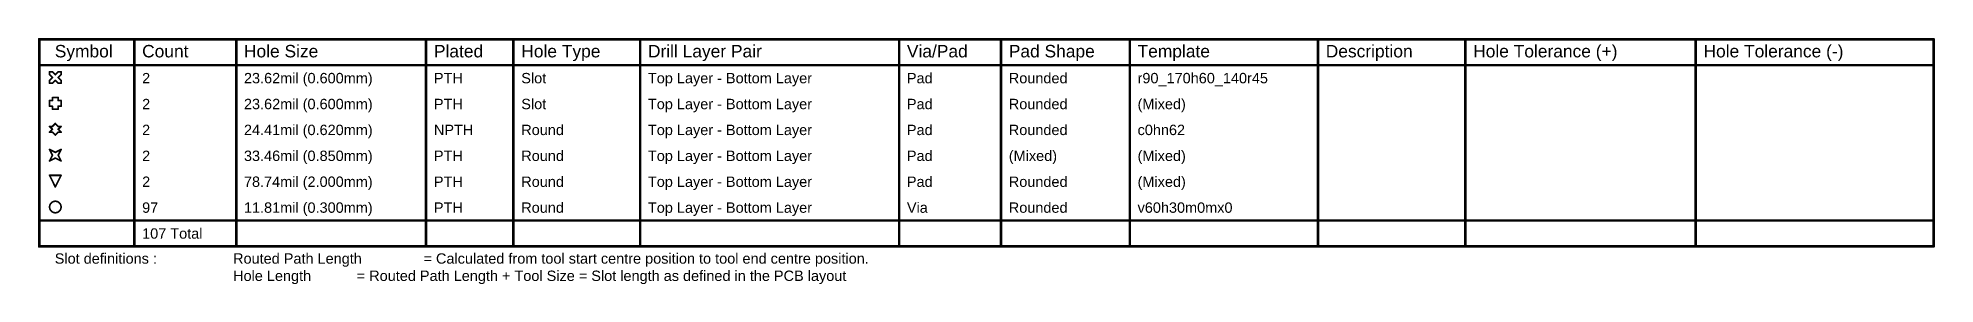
# Model space of a CAD drawing. Header units: inches. Extents: x -46 to 312, y 0 to 111.
# Drawn here: x 33.1 to 312.2, y 40.7 to 76.9 of the extents above; entities that cross this region are included whole.
import ezdxf

# ---------------------------------------------------------------- set-up
doc = ezdxf.new("R2010")
doc.units = ezdxf.units.IN
doc.layers.add('Drill Drawing', color=1, linetype='Continuous')
doc.styles.add('Arial', font='', dxfattribs={"height": 0.2})
doc.styles.get('Arial').set_extended_font_data('Arial')

msp = doc.modelspace()

# ---------------------------------------------------------------- texts
at = {"layer": 'Drill Drawing', "style": 'Arial'}
for s, height, p in [('Symbol', 1.829, (35.62, 74.01)), ('Count', 1.829, (48.47, 74.01)), ('Hole Size', 1.829, (63.45, 74.01)), ('Plated', 1.829, (91.39, 74.01)), ('Hole Type', 1.829, (104.24, 74.01)), ('Drill Layer Pair', 1.8288, (122.87, 74.01)), ('Via/Pad', 1.829, (160.96, 74.01)), ('Pad Shape', 1.829, (175.95, 74.01)), ('Template', 1.829, (194.89, 74.01)), ('Description', 1.8288, (222.57, 74.01)), ('Hole Tolerance (+)', 1.8288, (244.25, 74.01)), ('Hole Tolerance (-)', 1.8288, (278.13, 74.01)), ('2', 1.52, (48.47, 70.2)), ('23.62mil (0.600mm)', 1.524, (63.45, 70.2)), ('PTH', 1.524, (91.39, 70.2)), ('Slot', 1.524, (104.24, 70.2)), ('Top Layer - Bottom Layer', 1.524, (122.87, 70.2)), ('Pad', 1.524, (160.96, 70.2)), ('Rounded', 1.524, (175.95, 70.2)), ('r90_170h60_140r45', 1.524, (194.89, 70.2)), ('2', 1.52, (48.47, 66.39)), ('23.62mil (0.600mm)', 1.524, (63.45, 66.39)), ('PTH', 1.524, (91.39, 66.39)), ('Slot', 1.524, (104.24, 66.39)), ('Top Layer - Bottom Layer', 1.524, (122.87, 66.39)), ('Pad', 1.524, (160.96, 66.39)), ('Rounded', 1.524, (175.95, 66.39)), ('(Mixed)', 1.524, (194.89, 66.39)), ('24.41mil (0.620mm)', 1.524, (63.45, 62.58)), ('Round', 1.524, (104.24, 62.58)), ('Pad', 1.524, (160.96, 62.58)), ('Rounded', 1.524, (175.95, 62.58)), ('c0hn62', 1.524, (194.89, 62.58)), ('2', 1.52, (48.47, 62.58)), ('NPTH', 1.524, (91.39, 62.58)), ('Top Layer - Bottom Layer', 1.524, (122.87, 62.58)), ('2', 1.52, (48.47, 58.77)), ('33.46mil (0.850mm)', 1.524, (63.45, 58.77)), ('PTH', 1.524, (91.39, 58.77)), ('Round', 1.524, (104.24, 58.77)), ('Top Layer - Bottom Layer', 1.524, (122.87, 58.77)), ('Pad', 1.524, (160.96, 58.77)), ('(Mixed)', 1.524, (175.95, 58.77)), ('(Mixed)', 1.524, (194.89, 58.77)), ('2', 1.52, (48.47, 54.96)), ('78.74mil (2.000mm)', 1.524, (63.45, 54.96)), ('PTH', 1.524, (91.39, 54.96)), ('Round', 1.524, (104.24, 54.96)), ('Top Layer - Bottom Layer', 1.524, (122.87, 54.96)), ('Pad', 1.524, (160.96, 54.96)), ('Rounded', 1.524, (175.95, 54.96)), ('(Mixed)', 1.524, (194.89, 54.96)), ('97', 1.524, (48.47, 51.15)), ('11.81mil (0.300mm)', 1.524, (63.45, 51.15)), ('PTH', 1.524, (91.39, 51.15)), ('Round', 1.524, (104.24, 51.15)), ('Top Layer - Bottom Layer', 1.524, (122.87, 51.15)), ('Via', 1.524, (160.96, 51.15)), ('Rounded', 1.524, (175.95, 51.15)), ('v60h30m0mx0', 1.524, (194.89, 51.15)), ('107 Total', 1.524, (48.47, 47.34)), ('Slot definitions :', 1.524, (35.62, 43.66)), ('Routed Path Length', 1.524, (61.85, 43.66)), ('= Calculated from tool start centre position to tool end centre position.', 1.524, (89.86, 43.66)), ('Hole Length', 1.524, (61.85, 41.12)), (' = Routed Path Length + Tool Size = Slot length as defined in the PCB layout', 1.524, (79.45, 41.12))]:
    msp.add_text(s, height=height, dxfattribs=at).set_placement(p)

# ---------------------------------------------------------------- linework, layer by layer
at = {"layer": 'Drill Drawing'}
for points, const_width in [([(33.34, 76.68), (312, 76.68)], 0.381), ([(33.34, 46.2), (33.34, 76.68)], 0.381), ([(47.33, 46.2), (47.33, 76.68)], 0.381), ([(62.31, 46.2), (62.31, 76.68)], 0.381), ([(90.24, 46.2), (90.24, 76.68)], 0.381), ([(103.09, 46.2), (103.09, 76.68)], 0.381), ([(121.73, 46.2), (121.73, 76.68)], 0.381), ([(159.82, 46.2), (159.82, 76.68)], 0.381), ([(174.8, 46.2), (174.8, 76.68)], 0.381), ([(193.75, 46.2), (193.75, 76.68)], 0.381), ([(221.42, 46.2), (221.42, 76.68)], 0.381), ([(243.11, 46.2), (243.11, 76.68)], 0.381), ([(276.98, 46.2), (276.98, 76.68)], 0.381), ([(312, 46.2), (312, 76.68)], 0.381), ([(33.34, 72.87), (312, 72.87)], 0.381), ([(34.86, 71.47), (34.86, 71.9)], 0.254), ([(34.86, 71.9), (35.28, 71.9)], 0.254), ([(34.86, 71.47), (35.28, 71.05)], 0.254), ([(34.86, 70.63), (35.28, 71.05)], 0.254), ([(34.86, 70.2), (34.86, 70.63)], 0.254), ([(34.86, 70.2), (35.28, 70.2)], 0.254), ([(35.28, 71.9), (35.7, 71.47)], 0.254), ([(35.28, 70.2), (35.7, 70.63)], 0.254), ([(35.7, 71.47), (36.13, 71.9)], 0.254), ([(35.7, 70.63), (36.13, 70.2)], 0.254), ([(36.13, 71.9), (36.55, 71.9)], 0.254), ([(36.13, 71.05), (36.55, 71.47)], 0.254), ([(36.13, 71.05), (36.55, 70.63)], 0.254), ([(36.13, 70.2), (36.55, 70.2)], 0.254), ([(36.55, 71.47), (36.55, 71.9)], 0.254), ([(36.55, 70.2), (36.55, 70.63)], 0.254), ([(34.86, 66.82), (34.86, 67.66)], 0.254), ([(34.86, 67.66), (35.28, 67.66)], 0.254), ([(35.28, 67.66), (35.28, 68.09)], 0.254), ([(35.28, 68.09), (36.13, 68.09)], 0.254), ([(36.13, 67.66), (36.13, 68.09)], 0.254), ([(36.13, 67.66), (36.55, 67.66)], 0.254), ([(36.55, 66.82), (36.55, 67.66)], 0.254), ([(34.86, 66.82), (35.28, 66.82)], 0.254), ([(35.28, 66.39), (35.28, 66.82)], 0.254), ([(35.28, 66.39), (36.13, 66.39)], 0.254), ([(35.28, 63.85), (35.7, 64.28)], 0.254), ([(35.7, 64.28), (36.13, 63.85)], 0.254), ([(36.13, 66.82), (36.55, 66.82)], 0.254), ([(36.13, 66.39), (36.13, 66.82)], 0.254), ([(34.86, 63.85), (35.28, 63.43)], 0.254), ([(34.86, 63.85), (35.28, 63.85)], 0.254), ([(34.86, 63.01), (35.28, 63.43)], 0.254), ([(34.86, 63.01), (35.28, 63.01)], 0.254), ([(35.28, 63.01), (35.7, 62.58)], 0.254), ([(35.7, 62.58), (36.13, 63.01)], 0.254), ([(36.13, 63.85), (36.55, 63.85)], 0.254), ([(36.13, 63.43), (36.55, 63.85)], 0.254), ([(36.13, 63.43), (36.55, 63.01)], 0.254), ([(36.13, 63.01), (36.55, 63.01)], 0.254), ([(34.86, 60.47), (35.7, 60.04)], 0.254), ([(34.86, 60.47), (35.28, 59.62)], 0.254), ([(34.86, 58.77), (35.28, 59.62)], 0.254), ([(34.86, 58.77), (35.7, 59.2)], 0.254), ([(35.7, 60.04), (36.55, 60.47)], 0.254), ([(35.7, 59.2), (36.55, 58.77)], 0.254), ([(36.13, 59.62), (36.55, 60.47)], 0.254), ([(36.13, 59.62), (36.55, 58.77)], 0.254), ([(34.86, 56.66), (36.55, 56.66)], 0.254), ([(34.86, 56.66), (35.7, 54.96)], 0.254), ([(35.7, 54.96), (36.55, 56.66)], 0.254), ([(33.34, 50.01), (312, 50.01)], 0.381), ([(33.34, 46.2), (312, 46.2)], 0.381)]:
    msp.add_lwpolyline(points, dxfattribs=dict(at, const_width=const_width))
for points, const_width in [([(33.24, 76.68, 1), (33.43, 76.68, 1)], 0.191), ([(33.24, 76.68, 1), (33.43, 76.68, 1)], 0.191), ([(47.23, 76.68, 1), (47.42, 76.68, 1)], 0.191), ([(62.22, 76.68, 1), (62.41, 76.68, 1)], 0.191), ([(90.15, 76.68, 1), (90.34, 76.68, 1)], 0.191), ([(103, 76.68, 1), (103.19, 76.68, 1)], 0.191), ([(121.64, 76.68, 1), (121.83, 76.68, 1)], 0.191), ([(159.72, 76.68, 1), (159.92, 76.68, 1)], 0.191), ([(174.71, 76.68, 1), (174.9, 76.68, 1)], 0.191), ([(193.65, 76.68, 1), (193.84, 76.68, 1)], 0.191), ([(221.33, 76.68, 1), (221.52, 76.68, 1)], 0.191), ([(243.01, 76.68, 1), (243.2, 76.68, 1)], 0.191), ([(276.89, 76.68, 1), (277.08, 76.68, 1)], 0.191), ([(311.9, 76.68, 1), (312.09, 76.68, 1)], 0.191), ([(311.9, 76.68, 1), (312.09, 76.68, 1)], 0.191), ([(33.24, 72.87, 1), (33.43, 72.87, 1)], 0.191), ([(311.9, 72.87, 1), (312.09, 72.87, 1)], 0.191), ([(34.79, 71.9, 1), (34.92, 71.9, 1)], 0.127), ([(34.79, 71.9, 1), (34.92, 71.9, 1)], 0.127), ([(34.79, 71.47, 1), (34.92, 71.47, 1)], 0.127), ([(34.79, 71.47, 1), (34.92, 71.47, 1)], 0.127), ([(34.79, 70.63, 1), (34.92, 70.63, 1)], 0.127), ([(34.79, 70.63, 1), (34.92, 70.63, 1)], 0.127), ([(34.79, 70.2, 1), (34.92, 70.2, 1)], 0.127), ([(34.79, 70.2, 1), (34.92, 70.2, 1)], 0.127), ([(35.22, 71.9, 1), (35.34, 71.9, 1)], 0.127), ([(35.22, 71.9, 1), (35.34, 71.9, 1)], 0.127), ([(35.22, 71.05, 1), (35.34, 71.05, 1)], 0.127), ([(35.22, 71.05, 1), (35.34, 71.05, 1)], 0.127), ([(35.22, 70.2, 1), (35.34, 70.2, 1)], 0.127), ([(35.22, 70.2, 1), (35.34, 70.2, 1)], 0.127), ([(35.64, 71.47, 1), (35.77, 71.47, 1)], 0.127), ([(35.64, 71.47, 1), (35.77, 71.47, 1)], 0.127), ([(35.64, 70.63, 1), (35.77, 70.63, 1)], 0.127), ([(35.64, 70.63, 1), (35.77, 70.63, 1)], 0.127), ([(36.06, 71.9, 1), (36.19, 71.9, 1)], 0.127), ([(36.06, 71.9, 1), (36.19, 71.9, 1)], 0.127), ([(36.06, 71.05, 1), (36.19, 71.05, 1)], 0.127), ([(36.06, 71.05, 1), (36.19, 71.05, 1)], 0.127), ([(36.06, 70.2, 1), (36.19, 70.2, 1)], 0.127), ([(36.06, 70.2, 1), (36.19, 70.2, 1)], 0.127), ([(36.49, 71.9, 1), (36.61, 71.9, 1)], 0.127), ([(36.49, 71.9, 1), (36.61, 71.9, 1)], 0.127), ([(36.49, 71.47, 1), (36.61, 71.47, 1)], 0.127), ([(36.49, 71.47, 1), (36.61, 71.47, 1)], 0.127), ([(36.49, 70.63, 1), (36.61, 70.63, 1)], 0.127), ([(36.49, 70.63, 1), (36.61, 70.63, 1)], 0.127), ([(36.49, 70.2, 1), (36.61, 70.2, 1)], 0.127), ([(36.49, 70.2, 1), (36.61, 70.2, 1)], 0.127), ([(34.79, 67.66, 1), (34.92, 67.66, 1)], 0.127), ([(34.79, 67.66, 1), (34.92, 67.66, 1)], 0.127), ([(35.22, 68.09, 1), (35.34, 68.09, 1)], 0.127), ([(35.22, 68.09, 1), (35.34, 68.09, 1)], 0.127), ([(35.22, 67.66, 1), (35.34, 67.66, 1)], 0.127), ([(35.22, 67.66, 1), (35.34, 67.66, 1)], 0.127), ([(36.06, 68.09, 1), (36.19, 68.09, 1)], 0.127), ([(36.06, 68.09, 1), (36.19, 68.09, 1)], 0.127), ([(36.06, 67.66, 1), (36.19, 67.66, 1)], 0.127), ([(36.06, 67.66, 1), (36.19, 67.66, 1)], 0.127), ([(36.49, 67.66, 1), (36.61, 67.66, 1)], 0.127), ([(36.49, 67.66, 1), (36.61, 67.66, 1)], 0.127), ([(34.79, 66.82, 1), (34.92, 66.82, 1)], 0.127), ([(34.79, 66.82, 1), (34.92, 66.82, 1)], 0.127), ([(35.22, 66.82, 1), (35.34, 66.82, 1)], 0.127), ([(35.22, 66.82, 1), (35.34, 66.82, 1)], 0.127), ([(35.22, 66.39, 1), (35.34, 66.39, 1)], 0.127), ([(35.22, 66.39, 1), (35.34, 66.39, 1)], 0.127), ([(35.64, 64.28, 1), (35.77, 64.28, 1)], 0.127), ([(35.64, 64.28, 1), (35.77, 64.28, 1)], 0.127), ([(36.06, 66.82, 1), (36.19, 66.82, 1)], 0.127), ([(36.06, 66.82, 1), (36.19, 66.82, 1)], 0.127), ([(36.06, 66.39, 1), (36.19, 66.39, 1)], 0.127), ([(36.06, 66.39, 1), (36.19, 66.39, 1)], 0.127), ([(36.49, 66.82, 1), (36.61, 66.82, 1)], 0.127), ([(36.49, 66.82, 1), (36.61, 66.82, 1)], 0.127), ([(34.79, 63.85, 1), (34.92, 63.85, 1)], 0.127), ([(34.79, 63.85, 1), (34.92, 63.85, 1)], 0.127), ([(34.79, 63.01, 1), (34.92, 63.01, 1)], 0.127), ([(34.79, 63.01, 1), (34.92, 63.01, 1)], 0.127), ([(35.22, 63.85, 1), (35.34, 63.85, 1)], 0.127), ([(35.22, 63.85, 1), (35.34, 63.85, 1)], 0.127), ([(35.22, 63.43, 1), (35.34, 63.43, 1)], 0.127), ([(35.22, 63.43, 1), (35.34, 63.43, 1)], 0.127), ([(35.22, 63.01, 1), (35.34, 63.01, 1)], 0.127), ([(35.22, 63.01, 1), (35.34, 63.01, 1)], 0.127), ([(35.64, 62.58, 1), (35.77, 62.58, 1)], 0.127), ([(35.64, 62.58, 1), (35.77, 62.58, 1)], 0.127), ([(36.06, 63.85, 1), (36.19, 63.85, 1)], 0.127), ([(36.06, 63.85, 1), (36.19, 63.85, 1)], 0.127), ([(36.06, 63.43, 1), (36.19, 63.43, 1)], 0.127), ([(36.06, 63.43, 1), (36.19, 63.43, 1)], 0.127), ([(36.06, 63.01, 1), (36.19, 63.01, 1)], 0.127), ([(36.06, 63.01, 1), (36.19, 63.01, 1)], 0.127), ([(36.49, 63.85, 1), (36.61, 63.85, 1)], 0.127), ([(36.49, 63.85, 1), (36.61, 63.85, 1)], 0.127), ([(36.49, 63.01, 1), (36.61, 63.01, 1)], 0.127), ([(36.49, 63.01, 1), (36.61, 63.01, 1)], 0.127), ([(34.79, 60.47, 1), (34.92, 60.47, 1)], 0.127), ([(34.79, 60.47, 1), (34.92, 60.47, 1)], 0.127), ([(34.79, 58.77, 1), (34.92, 58.77, 1)], 0.127), ([(34.79, 58.77, 1), (34.92, 58.77, 1)], 0.127), ([(35.22, 59.62, 1), (35.34, 59.62, 1)], 0.127), ([(35.22, 59.62, 1), (35.34, 59.62, 1)], 0.127), ([(35.64, 60.04, 1), (35.77, 60.04, 1)], 0.127), ([(35.64, 60.04, 1), (35.77, 60.04, 1)], 0.127), ([(35.64, 59.2, 1), (35.77, 59.2, 1)], 0.127), ([(35.64, 59.2, 1), (35.77, 59.2, 1)], 0.127), ([(36.06, 59.62, 1), (36.19, 59.62, 1)], 0.127), ([(36.06, 59.62, 1), (36.19, 59.62, 1)], 0.127), ([(36.49, 60.47, 1), (36.61, 60.47, 1)], 0.127), ([(36.49, 60.47, 1), (36.61, 60.47, 1)], 0.127), ([(36.49, 58.77, 1), (36.61, 58.77, 1)], 0.127), ([(36.49, 58.77, 1), (36.61, 58.77, 1)], 0.127), ([(34.79, 56.66, 1), (34.92, 56.66, 1)], 0.127), ([(34.79, 56.66, 1), (34.92, 56.66, 1)], 0.127), ([(36.49, 56.66, 1), (36.61, 56.66, 1)], 0.127), ([(36.49, 56.66, 1), (36.61, 56.66, 1)], 0.127), ([(35.64, 54.96, 1), (35.77, 54.96, 1)], 0.127), ([(35.64, 54.96, 1), (35.77, 54.96, 1)], 0.127), ([(36.55, 52, 1), (34.86, 52, 1)], 0.254), ([(34.79, 52, 1), (34.92, 52, 1)], 0.127), ([(36.49, 52, 1), (36.61, 52, 1)], 0.127), ([(33.24, 50.01, 1), (33.43, 50.01, 1)], 0.191), ([(311.9, 50.01, 1), (312.09, 50.01, 1)], 0.191), ([(33.24, 46.2, 1), (33.43, 46.2, 1)], 0.191), ([(33.24, 46.2, 1), (33.43, 46.2, 1)], 0.191), ([(47.23, 46.2, 1), (47.42, 46.2, 1)], 0.191), ([(62.22, 46.2, 1), (62.41, 46.2, 1)], 0.191), ([(90.15, 46.2, 1), (90.34, 46.2, 1)], 0.191), ([(103, 46.2, 1), (103.19, 46.2, 1)], 0.191), ([(121.64, 46.2, 1), (121.83, 46.2, 1)], 0.191), ([(159.72, 46.2, 1), (159.92, 46.2, 1)], 0.191), ([(174.71, 46.2, 1), (174.9, 46.2, 1)], 0.191), ([(193.65, 46.2, 1), (193.84, 46.2, 1)], 0.191), ([(221.33, 46.2, 1), (221.52, 46.2, 1)], 0.191), ([(243.01, 46.2, 1), (243.2, 46.2, 1)], 0.191), ([(276.89, 46.2, 1), (277.08, 46.2, 1)], 0.191), ([(311.9, 46.2, 1), (312.09, 46.2, 1)], 0.191), ([(311.9, 46.2, 1), (312.09, 46.2, 1)], 0.191)]:
    msp.add_lwpolyline(points, format="xyb", close=True, dxfattribs=dict(at, const_width=const_width))

msp.set_redraw_order([(e.dxf.handle, doc.entitydb.next_handle()) for e in msp.query("TEXT MTEXT ATTDEF DIMENSION ARC_DIMENSION")])  # texts and dimensions are drawn at this point

doc.saveas('drawing.dxf')
